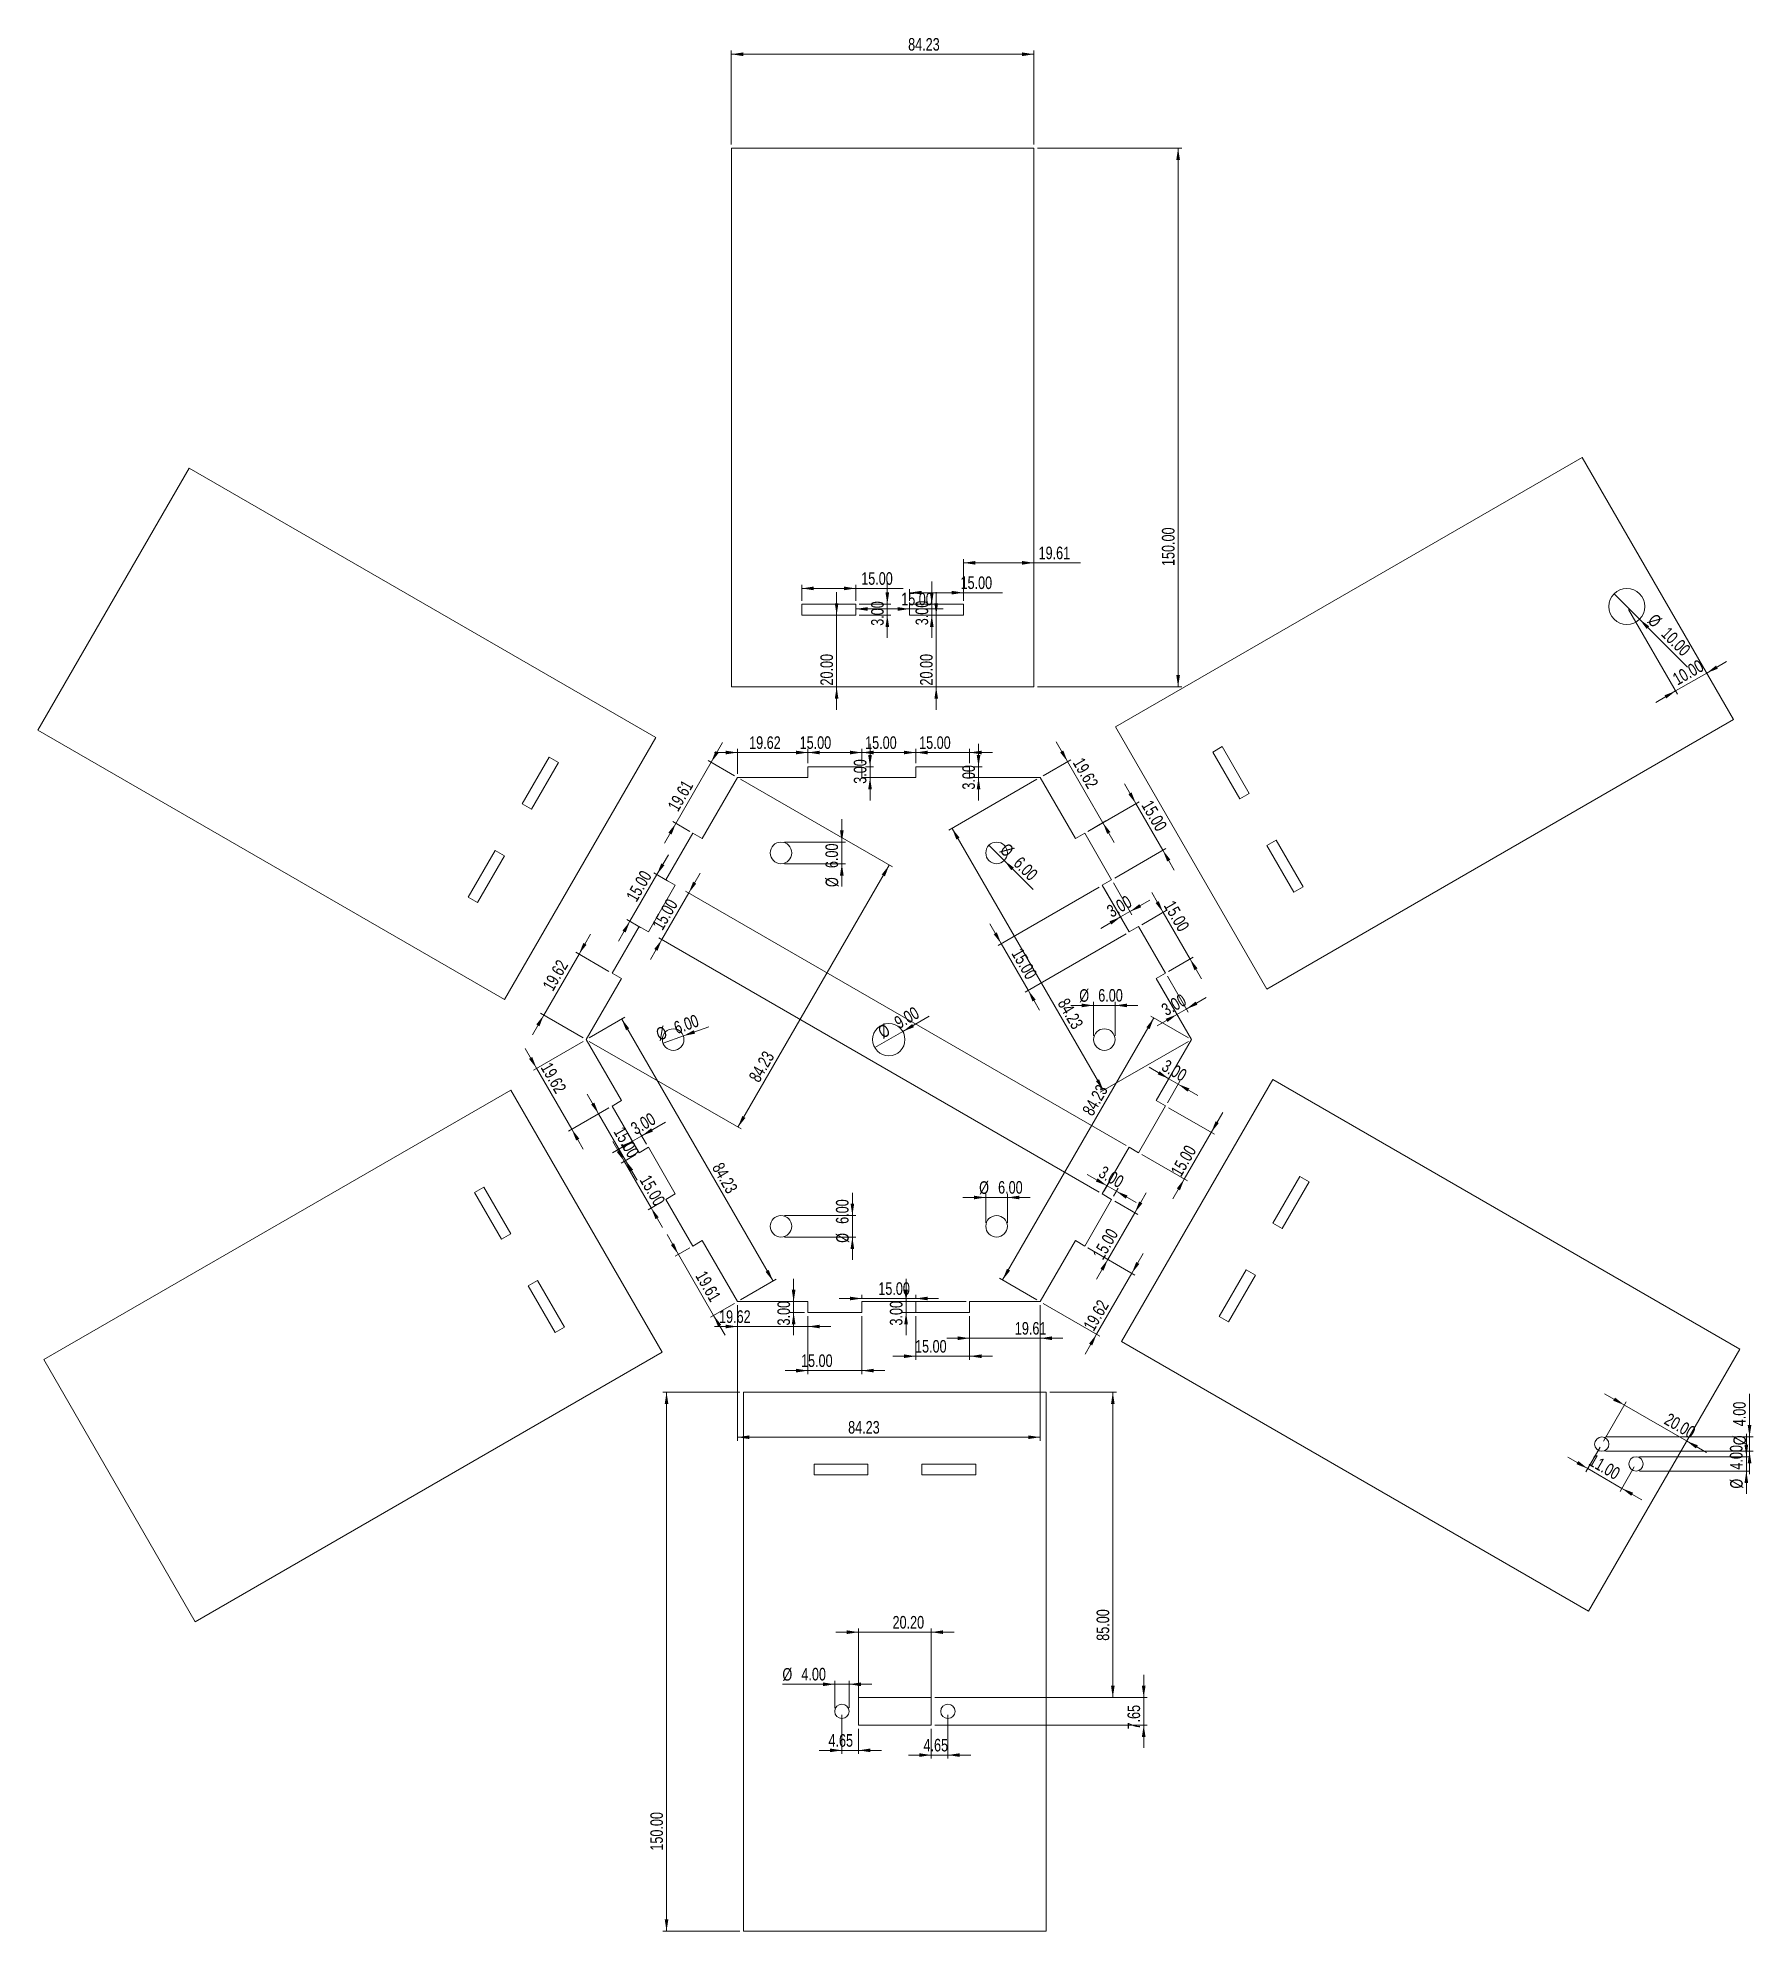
# Model space of a CAD drawing. Header units: millimetres. Extents: x 61 to 539, y 88 to 615.
import ezdxf

# ---------------------------------------------------------------- set-up
doc = ezdxf.new("R2010")
doc.units = ezdxf.units.MM
doc.styles.add('SLDTEXTSTYLE0', font='TXT', dxfattribs={"width": 0.75})
doc.dimstyles.new('SLDDIMSTYLE0', dxfattribs={"dimtxt": 3.5, "dimasz": 3.302, "dimexe": 0, "dimexo": 0.0625, "dimgap": 0.875, "dimtad": 1, "dimrnd": 1e-09, "dimzin": 12, "dimdsep": 46, "dimtxsty": 'SLDTEXTSTYLE0', "dimsah": 1, "dimcen": 0.09, "dimadec": 0, "dimazin": 3, "dimtfac": 1, "dimtofl": 0, "dimtmove": 0, "dimatfit": 3, "dimfxl": 1, "dimfrac": 2, "dimtolj": 1, "dimtzin": 12, "dimarcsym": 0})
doc.dimstyles.new('SLDDIMSTYLE1', dxfattribs={"dimtxt": 3.5, "dimasz": 3.302, "dimexe": 0, "dimexo": 0.0625, "dimgap": 0.875, "dimtad": 1, "dimrnd": 1e-09, "dimzin": 4, "dimdsep": 46, "dimtxsty": 'SLDTEXTSTYLE0', "dimsah": 1, "dimcen": 0.09, "dimadec": 0, "dimazin": 1, "dimtfac": 1, "dimtmove": 0, "dimatfit": 0, "dimfxl": 1, "dimfrac": 2, "dimtolj": 1, "dimtzin": 12, "dimarcsym": 0})
doc.dimstyles.new('SLDDIMSTYLE2', dxfattribs={"dimtxt": 3.5, "dimasz": 3.302, "dimexe": 0, "dimexo": 0.0625, "dimgap": 0.875, "dimtad": 1, "dimrnd": 1e-09, "dimzin": 12, "dimdsep": 46, "dimtxsty": 'SLDTEXTSTYLE0', "dimsah": 1, "dimcen": 0.09, "dimadec": 0, "dimazin": 3, "dimtfac": 1, "dimtmove": 0, "dimatfit": 0, "dimfxl": 1, "dimfrac": 2, "dimtolj": 1, "dimtzin": 12, "dimarcsym": 0})
doc.dimstyles.new('SLDDIMSTYLE3', dxfattribs={"dimtxt": 3.5, "dimasz": 3.302, "dimexe": 0, "dimexo": 0.0625, "dimgap": 0.875, "dimtad": 1, "dimrnd": 1e-09, "dimzin": 4, "dimdsep": 46, "dimtxsty": 'SLDTEXTSTYLE0', "dimsah": 1, "dimcen": 0.09, "dimadec": 0, "dimazin": 1, "dimtfac": 1, "dimtofl": 0, "dimtmove": 0, "dimatfit": 3, "dimfxl": 1, "dimfrac": 2, "dimtolj": 1, "dimtzin": 12, "dimarcsym": 0})
doc.dimstyles.new('SLDDIMSTYLE4', dxfattribs={"dimtxt": 3.5, "dimasz": 3.302, "dimexe": 0, "dimexo": 0.0625, "dimgap": 0.875, "dimtad": 1, "dimrnd": 1e-09, "dimzin": 4, "dimdsep": 46, "dimtxsty": 'SLDTEXTSTYLE0', "dimblk1": 'NONE', "dimsah": 1, "dimcen": 0, "dimadec": 0, "dimazin": 1, "dimtfac": 1, "dimtmove": 0, "dimatfit": 3, "dimldrblk": 'NONE', "dimfxl": 1, "dimfrac": 2, "dimtolj": 1, "dimtzin": 12, "dimarcsym": 0})

msp = doc.modelspace()

# ---------------------------------------------------------------- blocks, each defined once
blk = doc.blocks.new('_D')
at = {"color": 7, "linetype": 'Continuous', "lineweight": 0}
for p, q in [((256.03, 262.16), (256.03, 224.43)), ((340.26, 262.16), (340.26, 224.43)), ((256.03, 225.43), (340.26, 225.43))]:
    blk.add_line(p, q, dxfattribs=at)
at = {"color": 7, "linetype": 'Continuous', "lineweight": 18}
for points in [[(256.03, 225.43), (259.33, 224.92), (259.33, 225.93)], [(340.26, 225.43), (336.96, 225.93), (336.96, 224.92)]]:
    blk.add_solid(points, dxfattribs=at)
at = {"color": 7, "linetype": 'Continuous', "lineweight": 18, "insert": (286.83, 229.94), "char_height": 3.5, "attachment_point": 1, "style": 'SLDTEXTSTYLE0'}
blk.add_mtext('84.23', dxfattribs=at)
blk = doc.blocks.new('_D_1')
at = {"color": 7, "linetype": 'Continuous', "lineweight": 0}
for p, q in [((275.65, 259.16), (275.65, 242.97)), ((290.65, 259.16), (290.65, 242.97)), ((275.65, 243.97), (269.3, 243.97)), ((275.65, 243.97), (290.65, 243.97)), ((290.65, 243.97), (297, 243.97))]:
    blk.add_line(p, q, dxfattribs=at)
at = {"color": 7, "linetype": 'Continuous', "lineweight": 18}
for points in [[(275.65, 243.97), (272.35, 244.48), (272.35, 243.46)], [(290.65, 243.97), (293.95, 243.46), (293.95, 244.48)]]:
    blk.add_solid(points, dxfattribs=at)
at = {"color": 7, "linetype": 'Continuous', "lineweight": 18, "insert": (273.72, 248.48), "char_height": 3.5, "attachment_point": 1, "style": 'SLDTEXTSTYLE0'}
blk.add_mtext('15.00', dxfattribs=at)
blk = doc.blocks.new('_D_2')
at = {"color": 7, "linetype": 'Continuous', "lineweight": 0}
for p, q in [((305.65, 259.16), (305.65, 246.97)), ((320.65, 259.16), (320.65, 246.97)), ((305.65, 247.97), (299.3, 247.97)), ((305.65, 247.97), (320.65, 247.97)), ((320.65, 247.97), (327, 247.97))]:
    blk.add_line(p, q, dxfattribs=at)
at = {"color": 7, "linetype": 'Continuous', "lineweight": 18}
for points in [[(305.65, 247.97), (302.35, 248.48), (302.35, 247.46)], [(320.65, 247.97), (323.95, 247.46), (323.95, 248.48)]]:
    blk.add_solid(points, dxfattribs=at)
at = {"color": 7, "linetype": 'Continuous', "lineweight": 18, "insert": (305.45, 252.48), "char_height": 3.5, "attachment_point": 1, "style": 'SLDTEXTSTYLE0'}
blk.add_mtext('15.00', dxfattribs=at)
blk = doc.blocks.new('_D_3')
at = {"color": 7, "linetype": 'Continuous', "lineweight": 0}
for p, q in [((271.66, 263.16), (271.66, 269.51)), ((274.65, 263.16), (270.66, 263.16)), ((274.65, 260.16), (270.66, 260.16)), ((271.66, 263.16), (271.66, 260.16)), ((271.66, 260.16), (271.66, 253.81))]:
    blk.add_line(p, q, dxfattribs=at)
at = {"color": 7, "linetype": 'Continuous', "lineweight": 18}
for points in [[(271.66, 263.16), (272.17, 266.46), (271.15, 266.46)], [(271.66, 260.16), (271.15, 256.86), (272.17, 256.86)]]:
    blk.add_solid(points, dxfattribs=at)
at = {"color": 7, "linetype": 'Continuous', "lineweight": 18, "insert": (267.15, 256.53), "char_height": 3.5, "attachment_point": 1, "rotation": 90, "style": 'SLDTEXTSTYLE0'}
blk.add_mtext('3.00', dxfattribs=at)
blk = doc.blocks.new('_D_4')
at = {"color": 7, "linetype": 'Continuous', "lineweight": 0}
for p, q in [((302.96, 263.16), (302.96, 269.51)), ((319.65, 263.16), (301.96, 263.16)), ((319.65, 260.16), (301.96, 260.16)), ((302.96, 263.16), (302.96, 260.16)), ((302.96, 260.16), (302.96, 253.81))]:
    blk.add_line(p, q, dxfattribs=at)
at = {"color": 7, "linetype": 'Continuous', "lineweight": 18}
for points in [[(302.96, 263.16), (303.46, 266.46), (302.45, 266.46)], [(302.96, 260.16), (302.45, 256.86), (303.46, 256.86)]]:
    blk.add_solid(points, dxfattribs=at)
at = {"color": 7, "linetype": 'Continuous', "lineweight": 18, "insert": (298.44, 256.51), "char_height": 3.5, "attachment_point": 1, "rotation": 90, "style": 'SLDTEXTSTYLE0'}
blk.add_mtext('3.00', dxfattribs=at)
blk = doc.blocks.new('_D_5')
at = {"color": 7, "linetype": 'Continuous', "lineweight": 0}
for p, q in [((290.65, 264.04), (284.3, 264.04)), ((290.65, 264.16), (290.65, 265.04)), ((290.65, 264.04), (305.65, 264.04)), ((305.65, 264.16), (305.65, 265.04)), ((305.65, 264.04), (312, 264.04))]:
    blk.add_line(p, q, dxfattribs=at)
at = {"color": 7, "linetype": 'Continuous', "lineweight": 18}
for points in [[(290.65, 264.04), (287.35, 264.55), (287.35, 263.53)], [(305.65, 264.04), (308.95, 263.53), (308.95, 264.55)]]:
    blk.add_solid(points, dxfattribs=at)
at = {"color": 7, "linetype": 'Continuous', "lineweight": 18, "insert": (295.23, 268.55), "char_height": 3.5, "attachment_point": 1, "style": 'SLDTEXTSTYLE0'}
blk.add_mtext('15.00', dxfattribs=at)
blk = doc.blocks.new('_D_6')
at = {"color": 7, "linetype": 'Continuous', "lineweight": 0}
for p, q in [((256.03, 262.16), (256.03, 255.24)), ((275.65, 259.16), (275.65, 255.24)), ((256.03, 256.24), (249.68, 256.24)), ((256.03, 256.24), (275.65, 256.24)), ((275.65, 256.24), (282, 256.24))]:
    blk.add_line(p, q, dxfattribs=at)
at = {"color": 7, "linetype": 'Continuous', "lineweight": 18}
for points in [[(256.03, 256.24), (252.73, 256.75), (252.73, 255.74)], [(275.65, 256.24), (278.95, 255.74), (278.95, 256.75)]]:
    blk.add_solid(points, dxfattribs=at)
at = {"color": 7, "linetype": 'Continuous', "lineweight": 18, "insert": (250.91, 260.75), "char_height": 3.5, "attachment_point": 1, "style": 'SLDTEXTSTYLE0'}
blk.add_mtext('19.62', dxfattribs=at)
blk = doc.blocks.new('_D_7')
at = {"color": 7, "linetype": 'Continuous', "lineweight": 0}
for p, q in [((320.65, 259.16), (320.65, 251.98)), ((340.26, 262.16), (340.26, 251.98)), ((320.65, 252.98), (314.3, 252.98)), ((340.26, 252.98), (320.65, 252.98)), ((340.26, 252.98), (346.61, 252.98))]:
    blk.add_line(p, q, dxfattribs=at)
at = {"color": 7, "linetype": 'Continuous', "lineweight": 18}
for points in [[(320.65, 252.98), (317.35, 253.49), (317.35, 252.47)], [(340.26, 252.98), (343.56, 252.47), (343.56, 253.49)]]:
    blk.add_solid(points, dxfattribs=at)
at = {"color": 7, "linetype": 'Continuous', "lineweight": 18, "insert": (333.23, 257.49), "char_height": 3.5, "attachment_point": 1, "style": 'SLDTEXTSTYLE0'}
blk.add_mtext('19.61', dxfattribs=at)
blk = doc.blocks.new('_D_8')
at = {"color": 7, "linetype": 'Continuous', "lineweight": 0}
for p, q in [((376.09, 325.21), (370.59, 328.39)), ((373.07, 319.99), (376.59, 326.08)), ((375.67, 318.49), (379.18, 324.58)), ((378.68, 323.71), (376.09, 325.21)), ((378.68, 323.71), (384.18, 320.54))]:
    blk.add_line(p, q, dxfattribs=at)
at = {"color": 7, "linetype": 'Continuous', "lineweight": 18}
for points in [[(376.09, 325.21), (373.48, 327.3), (372.97, 326.43)], [(378.68, 323.71), (381.29, 321.62), (381.8, 322.5)]]:
    blk.add_solid(points, dxfattribs=at)
at = {"color": 7, "linetype": 'Continuous', "lineweight": 18, "insert": (375.54, 330.74), "char_height": 3.5, "attachment_point": 1, "rotation": 330, "style": 'SLDTEXTSTYLE0'}
blk.add_mtext('3.00', dxfattribs=at)
blk = doc.blocks.new('_D_9')
at = {"color": 7, "linetype": 'Continuous', "lineweight": 0}
for p, q in [((358.88, 295.41), (353.38, 298.59)), ((358.07, 294.01), (359.38, 296.28)), ((361.48, 293.91), (358.88, 295.41)), ((360.67, 292.51), (361.98, 294.78)), ((361.48, 293.91), (366.98, 290.74))]:
    blk.add_line(p, q, dxfattribs=at)
at = {"color": 7, "linetype": 'Continuous', "lineweight": 18}
for points in [[(358.88, 295.41), (356.27, 297.5), (355.77, 296.62)], [(361.48, 293.91), (364.08, 291.82), (364.59, 292.7)]]:
    blk.add_solid(points, dxfattribs=at)
at = {"color": 7, "linetype": 'Continuous', "lineweight": 18, "insert": (358, 301.13), "char_height": 3.5, "attachment_point": 1, "rotation": 330, "style": 'SLDTEXTSTYLE0'}
blk.add_mtext('3.00', dxfattribs=at)
blk = doc.blocks.new('_D_10')
at = {"color": 7, "linetype": 'Continuous', "lineweight": 0}
for p, q in [((376.03, 317.12), (388.76, 309.77)), ((387.89, 310.27), (391.07, 315.77)), ((380.39, 297.28), (387.89, 310.27)), ((368.53, 304.13), (381.26, 296.78)), ((380.39, 297.28), (377.22, 291.78))]:
    blk.add_line(p, q, dxfattribs=at)
at = {"color": 7, "linetype": 'Continuous', "lineweight": 18}
for points in [[(387.89, 310.27), (389.99, 312.88), (389.11, 313.39)], [(380.39, 297.28), (378.3, 294.68), (379.18, 294.17)]]:
    blk.add_solid(points, dxfattribs=at)
at = {"color": 7, "linetype": 'Continuous', "lineweight": 18, "insert": (376.44, 299.46), "char_height": 3.5, "attachment_point": 1, "rotation": 60, "style": 'SLDTEXTSTYLE0'}
blk.add_mtext('15.00', dxfattribs=at)
blk = doc.blocks.new('_D_11')
at = {"color": 7, "linetype": 'Continuous', "lineweight": 0}
for p, q in [((361.03, 291.14), (367.49, 287.41)), ((366.62, 287.91), (369.8, 293.41)), ((359.12, 274.92), (366.62, 287.91)), ((353.53, 278.15), (359.99, 274.42)), ((359.12, 274.92), (355.95, 269.43))]:
    blk.add_line(p, q, dxfattribs=at)
at = {"color": 7, "linetype": 'Continuous', "lineweight": 18}
for points in [[(366.62, 287.91), (368.71, 290.52), (367.83, 291.03)], [(359.12, 274.92), (357.03, 272.32), (357.91, 271.81)]]:
    blk.add_solid(points, dxfattribs=at)
at = {"color": 7, "linetype": 'Continuous', "lineweight": 18, "insert": (354.69, 276.27), "char_height": 3.5, "attachment_point": 1, "rotation": 60, "style": 'SLDTEXTSTYLE0'}
blk.add_mtext('15.00', dxfattribs=at)
blk = doc.blocks.new('_D_12')
at = {"color": 7, "linetype": 'Continuous', "lineweight": 0}
for p, q in [((353.53, 278.15), (366.66, 270.57)), ((365.79, 271.07), (368.97, 276.57)), ((355.98, 254.08), (365.79, 271.07)), ((341.13, 262.66), (356.85, 253.58)), ((355.98, 254.08), (352.81, 248.58))]:
    blk.add_line(p, q, dxfattribs=at)
at = {"color": 7, "linetype": 'Continuous', "lineweight": 18}
for points in [[(365.79, 271.07), (367.88, 273.68), (367, 274.19)], [(355.98, 254.08), (353.89, 251.48), (354.77, 250.97)]]:
    blk.add_solid(points, dxfattribs=at)
at = {"color": 7, "linetype": 'Continuous', "lineweight": 18, "insert": (352.12, 256.42), "char_height": 3.5, "attachment_point": 1, "rotation": 60, "style": 'SLDTEXTSTYLE0'}
blk.add_mtext('19.62', dxfattribs=at)
blk = doc.blocks.new('_D_13')
at = {"color": 7, "linetype": 'Continuous', "lineweight": 0}
for p, q in [((242.47, 376.91), (245.65, 382.41)), ((242.47, 376.91), (234.97, 363.92)), ((364.2, 306.63), (241.61, 377.41)), ((234.97, 363.92), (231.8, 358.42)), ((356.7, 293.64), (234.11, 364.42))]:
    blk.add_line(p, q, dxfattribs=at)
at = {"color": 7, "linetype": 'Continuous', "lineweight": 18}
for points in [[(242.47, 376.91), (244.56, 379.52), (243.68, 380.03)], [(234.97, 363.92), (232.88, 361.32), (233.76, 360.81)]]:
    blk.add_solid(points, dxfattribs=at)
at = {"color": 7, "linetype": 'Continuous', "lineweight": 18, "insert": (232.12, 368.01), "char_height": 3.5, "attachment_point": 1, "rotation": 60, "style": 'SLDTEXTSTYLE0'}
blk.add_mtext('15.00', dxfattribs=at)
blk = doc.blocks.new('_D_14')
at = {"color": 7, "linetype": 'Continuous', "lineweight": 0}
for p, q in [((381.51, 336.61), (371.06, 342.64)), ((329.82, 269.19), (371.93, 342.14)), ((339.39, 263.66), (328.95, 269.69))]:
    blk.add_line(p, q, dxfattribs=at)
at = {"color": 7, "linetype": 'Continuous', "lineweight": 18}
for points in [[(371.93, 342.14), (369.84, 339.53), (370.72, 339.02)], [(329.82, 269.19), (331.91, 271.8), (331.03, 272.3)]]:
    blk.add_solid(points, dxfattribs=at)
at = {"color": 7, "linetype": 'Continuous', "lineweight": 18, "insert": (351.82, 316.32), "char_height": 3.5, "attachment_point": 1, "rotation": 60, "style": 'SLDTEXTSTYLE0'}
blk.add_mtext('84.23', dxfattribs=at)
blk = doc.blocks.new('_D_15')
at = {"color": 7, "linetype": 'Continuous', "lineweight": 0}
for p, q in [((339.39, 408.55), (314.89, 394.4)), ((357.87, 321.96), (315.75, 394.9)), ((381.51, 335.61), (357, 321.46))]:
    blk.add_line(p, q, dxfattribs=at)
at = {"color": 7, "linetype": 'Continuous', "lineweight": 18}
for points in [[(315.75, 394.9), (316.96, 391.79), (317.84, 392.3)], [(357.87, 321.96), (356.66, 325.07), (355.78, 324.56)]]:
    blk.add_solid(points, dxfattribs=at)
at = {"color": 7, "linetype": 'Continuous', "lineweight": 18, "insert": (348.04, 348), "char_height": 3.5, "attachment_point": 1, "rotation": 300, "style": 'SLDTEXTSTYLE0'}
blk.add_mtext('84.23', dxfattribs=at)
blk = doc.blocks.new('_D_16')
at = {"color": 7, "linetype": 'Continuous', "lineweight": 0}
for p, q in [((256.9, 408.55), (299.14, 384.16)), ((298.27, 384.66), (256.16, 311.72)), ((214.78, 335.61), (257.02, 311.22))]:
    blk.add_line(p, q, dxfattribs=at)
at = {"color": 7, "linetype": 'Continuous', "lineweight": 18}
for points in [[(298.27, 384.66), (296.18, 382.06), (297.06, 381.55)], [(256.16, 311.72), (258.25, 314.32), (257.37, 314.83)]]:
    blk.add_solid(points, dxfattribs=at)
at = {"color": 7, "linetype": 'Continuous', "lineweight": 18, "insert": (259, 325.66), "char_height": 3.5, "attachment_point": 1, "rotation": 60, "style": 'SLDTEXTSTYLE0'}
blk.add_mtext('84.23', dxfattribs=at)
blk = doc.blocks.new('_D_17')
at = {"color": 7, "linetype": 'Continuous', "lineweight": 0}
for p, q in [((214.78, 336.61), (224.68, 342.32)), ((223.81, 341.82), (265.93, 268.88)), ((256.9, 263.66), (266.79, 269.38))]:
    blk.add_line(p, q, dxfattribs=at)
at = {"color": 7, "linetype": 'Continuous', "lineweight": 18}
for points in [[(223.81, 341.82), (225.02, 338.71), (225.9, 339.22)], [(265.93, 268.88), (264.72, 271.99), (263.84, 271.48)]]:
    blk.add_solid(points, dxfattribs=at)
at = {"color": 7, "linetype": 'Continuous', "lineweight": 18, "insert": (251.87, 302.26), "char_height": 3.5, "attachment_point": 1, "rotation": 300, "style": 'SLDTEXTSTYLE0'}
blk.add_mtext('84.23', dxfattribs=at)
blk = doc.blocks.new('_D_18')
at = {"color": 7, "linetype": 'Continuous', "lineweight": 0}
for p, q in [((248.7, 413.28), (251.88, 418.78)), ((248.7, 413.28), (238.9, 396.3)), ((255.16, 409.55), (247.83, 413.78)), ((238.9, 396.3), (235.72, 390.8)), ((242.76, 394.07), (238.03, 396.8))]:
    blk.add_line(p, q, dxfattribs=at)
at = {"color": 7, "linetype": 'Continuous', "lineweight": 18}
for points in [[(248.7, 413.28), (250.79, 415.89), (249.91, 416.4)], [(238.9, 396.3), (236.8, 393.69), (237.68, 393.19)]]:
    blk.add_solid(points, dxfattribs=at)
at = {"color": 7, "linetype": 'Continuous', "lineweight": 18, "insert": (236.43, 401.06), "char_height": 3.5, "attachment_point": 1, "rotation": 60, "style": 'SLDTEXTSTYLE0'}
blk.add_mtext('19.61', dxfattribs=at)
blk = doc.blocks.new('_D_19')
at = {"color": 7, "linetype": 'Continuous', "lineweight": 0}
for p, q in [((211.93, 359.91), (215.1, 365.41)), ((202.12, 342.92), (211.93, 359.91)), ((220.26, 355.1), (211.06, 360.41)), ((202.12, 342.92), (198.94, 337.42)), ((213.05, 336.61), (201.25, 343.42))]:
    blk.add_line(p, q, dxfattribs=at)
at = {"color": 7, "linetype": 'Continuous', "lineweight": 18}
for points in [[(211.93, 359.91), (214.02, 362.51), (213.14, 363.02)], [(202.12, 342.92), (200.03, 340.31), (200.91, 339.8)]]:
    blk.add_solid(points, dxfattribs=at)
at = {"color": 7, "linetype": 'Continuous', "lineweight": 18, "insert": (201.62, 351.07), "char_height": 3.5, "attachment_point": 1, "rotation": 60, "style": 'SLDTEXTSTYLE0'}
blk.add_mtext('19.62', dxfattribs=at)
blk = doc.blocks.new('_D_20')
at = {"color": 7, "linetype": 'Continuous', "lineweight": 0}
for p, q in [((233.61, 382.03), (236.79, 387.53)), ((226.11, 369.04), (233.61, 382.03)), ((236.56, 380.33), (232.75, 382.53)), ((226.11, 369.04), (222.94, 363.54)), ((229.06, 367.34), (225.25, 369.54))]:
    blk.add_line(p, q, dxfattribs=at)
at = {"color": 7, "linetype": 'Continuous', "lineweight": 18}
for points in [[(233.61, 382.03), (235.7, 384.63), (234.82, 385.14)], [(226.11, 369.04), (224.02, 366.43), (224.9, 365.92)]]:
    blk.add_solid(points, dxfattribs=at)
at = {"color": 7, "linetype": 'Continuous', "lineweight": 18, "insert": (224.88, 375.92), "char_height": 3.5, "attachment_point": 1, "rotation": 60, "style": 'SLDTEXTSTYLE0'}
blk.add_mtext('15.00', dxfattribs=at)
blk = doc.blocks.new('_D_21')
at = {"color": 7, "linetype": 'Continuous', "lineweight": 0}
for p, q in [((375.67, 353.72), (381.43, 343.74)), ((373.07, 352.22), (378.83, 342.24)), ((378.33, 343.1), (372.83, 339.93)), ((378.33, 343.1), (380.93, 344.6)), ((380.93, 344.6), (386.43, 347.78))]:
    blk.add_line(p, q, dxfattribs=at)
at = {"color": 7, "linetype": 'Continuous', "lineweight": 18}
for points in [[(378.33, 343.1), (375.22, 341.89), (375.73, 341.01)], [(380.93, 344.6), (384.05, 345.82), (383.54, 346.7)]]:
    blk.add_solid(points, dxfattribs=at)
at = {"color": 7, "linetype": 'Continuous', "lineweight": 18, "insert": (373.64, 345.6), "char_height": 3.5, "attachment_point": 1, "rotation": 30, "style": 'SLDTEXTSTYLE0'}
blk.add_mtext('3.00', dxfattribs=at)
blk = doc.blocks.new('_D_22')
at = {"color": 7, "linetype": 'Continuous', "lineweight": 0}
for p, q in [((360.67, 379.7), (365.77, 370.86)), ((358.07, 378.2), (363.17, 369.36)), ((365.27, 371.73), (370.77, 374.9)), ((362.67, 370.23), (357.17, 367.05)), ((362.67, 370.23), (365.27, 371.73))]:
    blk.add_line(p, q, dxfattribs=at)
at = {"color": 7, "linetype": 'Continuous', "lineweight": 18}
for points in [[(362.67, 370.23), (359.56, 369.02), (360.07, 368.14)], [(365.27, 371.73), (368.39, 372.94), (367.88, 373.82)]]:
    blk.add_solid(points, dxfattribs=at)
at = {"color": 7, "linetype": 'Continuous', "lineweight": 18, "insert": (358.45, 373), "char_height": 3.5, "attachment_point": 1, "rotation": 30, "style": 'SLDTEXTSTYLE0'}
blk.add_mtext('3.00', dxfattribs=at)
blk = doc.blocks.new('_D_23')
at = {"color": 7, "linetype": 'Continuous', "lineweight": 0}
for p, q in [((374.49, 371.52), (371.32, 377.02)), ((368.53, 368.08), (375.36, 372.02)), ((381.99, 358.53), (374.49, 371.52)), ((376.03, 355.09), (382.86, 359.03)), ((381.99, 358.53), (385.17, 353.03))]:
    blk.add_line(p, q, dxfattribs=at)
at = {"color": 7, "linetype": 'Continuous', "lineweight": 18}
for points in [[(374.49, 371.52), (373.28, 374.63), (372.4, 374.13)], [(381.99, 358.53), (383.21, 355.42), (384.08, 355.92)]]:
    blk.add_solid(points, dxfattribs=at)
at = {"color": 7, "linetype": 'Continuous', "lineweight": 18, "insert": (377.59, 375.18), "char_height": 3.5, "attachment_point": 1, "rotation": 300, "style": 'SLDTEXTSTYLE0'}
blk.add_mtext('15.00', dxfattribs=at)
blk = doc.blocks.new('_D_24')
at = {"color": 7, "linetype": 'Continuous', "lineweight": 0}
for p, q in [((366.92, 401.79), (363.75, 407.29)), ((353.53, 394.06), (367.79, 402.29)), ((374.42, 388.8), (366.92, 401.79)), ((361.03, 381.07), (375.29, 389.3)), ((374.42, 388.8), (377.6, 383.3))]:
    blk.add_line(p, q, dxfattribs=at)
at = {"color": 7, "linetype": 'Continuous', "lineweight": 18}
for points in [[(366.92, 401.79), (365.71, 404.9), (364.83, 404.39)], [(374.42, 388.8), (375.63, 385.68), (376.51, 386.19)]]:
    blk.add_solid(points, dxfattribs=at)
at = {"color": 7, "linetype": 'Continuous', "lineweight": 18, "insert": (371.37, 403.11), "char_height": 3.5, "attachment_point": 1, "rotation": 300, "style": 'SLDTEXTSTYLE0'}
blk.add_mtext('15.00', dxfattribs=at)
blk = doc.blocks.new('_D_25')
at = {"color": 7, "linetype": 'Continuous', "lineweight": 0}
for p, q in [((356.7, 378.57), (328.57, 362.32)), ((329.43, 362.82), (326.26, 368.32)), ((364.2, 365.58), (336.07, 349.33)), ((329.43, 362.82), (336.93, 349.83)), ((336.93, 349.83), (340.11, 344.33))]:
    blk.add_line(p, q, dxfattribs=at)
at = {"color": 7, "linetype": 'Continuous', "lineweight": 18}
for points in [[(329.43, 362.82), (328.22, 365.94), (327.34, 365.43)], [(336.93, 349.83), (338.14, 346.72), (339.02, 347.23)]]:
    blk.add_solid(points, dxfattribs=at)
at = {"color": 7, "linetype": 'Continuous', "lineweight": 18, "insert": (335.2, 361.87), "char_height": 3.5, "attachment_point": 1, "rotation": 300, "style": 'SLDTEXTSTYLE0'}
blk.add_mtext('15.00', dxfattribs=at)
blk = doc.blocks.new('_D_26')
at = {"color": 7, "linetype": 'Continuous', "lineweight": 0}
for p, q in [((347.91, 413.47), (344.73, 418.97)), ((341.13, 409.55), (348.77, 413.97)), ((347.91, 413.47), (357.72, 396.48)), ((353.53, 394.06), (358.58, 396.98)), ((357.72, 396.48), (360.89, 390.98))]:
    blk.add_line(p, q, dxfattribs=at)
at = {"color": 7, "linetype": 'Continuous', "lineweight": 18}
for points in [[(347.91, 413.47), (346.7, 416.58), (345.82, 416.07)], [(357.72, 396.48), (358.93, 393.36), (359.81, 393.87)]]:
    blk.add_solid(points, dxfattribs=at)
at = {"color": 7, "linetype": 'Continuous', "lineweight": 18, "insert": (352.26, 414.96), "char_height": 3.5, "attachment_point": 1, "rotation": 300, "style": 'SLDTEXTSTYLE0'}
blk.add_mtext('19.62', dxfattribs=at)
blk = doc.blocks.new('_D_27')
at = {"color": 7, "linetype": 'Continuous', "lineweight": 0}
for p, q in [((217.39, 315.46), (214.22, 320.96)), ((220.26, 317.11), (216.52, 314.96)), ((224.89, 302.47), (217.39, 315.46)), ((227.76, 304.12), (224.02, 301.97)), ((224.89, 302.47), (228.07, 296.97))]:
    blk.add_line(p, q, dxfattribs=at)
at = {"color": 7, "linetype": 'Continuous', "lineweight": 18}
for points in [[(217.39, 315.46), (216.18, 318.57), (215.3, 318.06)], [(224.89, 302.47), (226.1, 299.35), (226.98, 299.86)]]:
    blk.add_solid(points, dxfattribs=at)
at = {"color": 7, "linetype": 'Continuous', "lineweight": 18, "insert": (224.46, 312.23), "char_height": 3.5, "attachment_point": 1, "rotation": 300, "style": 'SLDTEXTSTYLE0'}
blk.add_mtext('15.00', dxfattribs=at)
blk = doc.blocks.new('_D_28')
at = {"color": 7, "linetype": 'Continuous', "lineweight": 0}
for p, q in [((200.11, 328.13), (196.93, 333.63)), ((213.05, 335.61), (199.24, 327.63)), ((200.11, 328.13), (209.92, 311.14)), ((220.26, 317.11), (209.05, 310.64)), ((209.92, 311.14), (213.09, 305.64))]:
    blk.add_line(p, q, dxfattribs=at)
at = {"color": 7, "linetype": 'Continuous', "lineweight": 18}
for points in [[(200.11, 328.13), (198.9, 331.25), (198.02, 330.74)], [(209.92, 311.14), (211.13, 308.03), (212.01, 308.54)]]:
    blk.add_solid(points, dxfattribs=at)
at = {"color": 7, "linetype": 'Continuous', "lineweight": 18, "insert": (204.18, 330.11), "char_height": 3.5, "attachment_point": 1, "rotation": 300, "style": 'SLDTEXTSTYLE0'}
blk.add_mtext('19.62', dxfattribs=at)
blk = doc.blocks.new('_D_29')
at = {"color": 7, "linetype": 'Continuous', "lineweight": 0}
for p, q in [((229.39, 309.31), (236.03, 313.15)), ((226.79, 307.81), (221.29, 304.63)), ((228.13, 305.49), (226.29, 308.68)), ((229.39, 309.31), (226.79, 307.81)), ((230.72, 306.99), (228.89, 310.18))]:
    blk.add_line(p, q, dxfattribs=at)
at = {"color": 7, "linetype": 'Continuous', "lineweight": 18}
for points in [[(229.39, 309.31), (232.5, 310.52), (231.99, 311.4)], [(226.79, 307.81), (223.67, 306.6), (224.18, 305.72)]]:
    blk.add_solid(points, dxfattribs=at)
at = {"color": 7, "linetype": 'Continuous', "lineweight": 18, "insert": (225.94, 312.53), "char_height": 3.5, "attachment_point": 1, "rotation": 30, "style": 'SLDTEXTSTYLE0'}
blk.add_mtext('3.00', dxfattribs=at)
blk = doc.blocks.new('_D_30')
at = {"color": 7, "linetype": 'Continuous', "lineweight": 0}
for p, q in [((224.51, 302.25), (221.33, 307.74)), ((227.76, 304.12), (223.64, 301.75)), ((224.51, 302.25), (232.01, 289.26)), ((235.26, 291.13), (231.14, 288.76)), ((232.01, 289.26), (235.18, 283.76))]:
    blk.add_line(p, q, dxfattribs=at)
at = {"color": 7, "linetype": 'Continuous', "lineweight": 18}
for points in [[(224.51, 302.25), (223.3, 305.36), (222.42, 304.85)], [(232.01, 289.26), (233.22, 286.14), (234.1, 286.65)]]:
    blk.add_solid(points, dxfattribs=at)
at = {"color": 7, "linetype": 'Continuous', "lineweight": 18, "insert": (231.7, 298.82), "char_height": 3.5, "attachment_point": 1, "rotation": 300, "style": 'SLDTEXTSTYLE0'}
blk.add_mtext('15.00', dxfattribs=at)
blk = doc.blocks.new('_D_31')
at = {"color": 7, "linetype": 'Continuous', "lineweight": 0}
for p, q in [((239.59, 276.31), (236.42, 281.81)), ((242.76, 278.14), (238.72, 275.81)), ((249.4, 259.33), (239.59, 276.31)), ((255.16, 262.66), (248.53, 258.83)), ((249.4, 259.33), (252.57, 253.83))]:
    blk.add_line(p, q, dxfattribs=at)
at = {"color": 7, "linetype": 'Continuous', "lineweight": 18}
for points in [[(239.59, 276.31), (238.38, 279.43), (237.5, 278.92)], [(249.4, 259.33), (250.61, 256.22), (251.49, 256.72)]]:
    blk.add_solid(points, dxfattribs=at)
at = {"color": 7, "linetype": 'Continuous', "lineweight": 18, "insert": (247.22, 272.12), "char_height": 3.5, "attachment_point": 1, "rotation": 300, "style": 'SLDTEXTSTYLE0'}
blk.add_mtext('19.61', dxfattribs=at)
blk = doc.blocks.new('_D_32')
at = {"color": 7, "linetype": 'Continuous', "lineweight": 0}
for p, q in [((339.55, 584.26), (379.67, 584.26)), ((378.67, 434.26), (378.67, 584.26)), ((339.55, 434.26), (379.67, 434.26))]:
    blk.add_line(p, q, dxfattribs=at)
at = {"color": 7, "linetype": 'Continuous', "lineweight": 18}
for points in [[(378.67, 584.26), (378.16, 580.96), (379.17, 580.96)], [(378.67, 434.26), (379.17, 437.56), (378.16, 437.56)]]:
    blk.add_solid(points, dxfattribs=at)
at = {"color": 7, "linetype": 'Continuous', "lineweight": 18, "insert": (374.16, 467.92), "char_height": 3.5, "attachment_point": 1, "rotation": 90, "style": 'SLDTEXTSTYLE0'}
blk.add_mtext('150.00', dxfattribs=at)
blk = doc.blocks.new('_D_33')
at = {"color": 7, "linetype": 'Continuous', "lineweight": 0}
for p, q in [((254.32, 585.26), (254.32, 611.37)), ((338.55, 585.26), (338.55, 611.37)), ((254.32, 610.37), (338.55, 610.37))]:
    blk.add_line(p, q, dxfattribs=at)
at = {"color": 7, "linetype": 'Continuous', "lineweight": 18}
for points in [[(254.32, 610.37), (257.63, 609.86), (257.63, 610.88)], [(338.55, 610.37), (335.25, 610.88), (335.25, 609.86)]]:
    blk.add_solid(points, dxfattribs=at)
at = {"color": 7, "linetype": 'Continuous', "lineweight": 18, "insert": (303.53, 614.88), "char_height": 3.5, "attachment_point": 1, "style": 'SLDTEXTSTYLE0'}
blk.add_mtext('84.23', dxfattribs=at)
blk = doc.blocks.new('_D_34')
at = {"color": 7, "linetype": 'Continuous', "lineweight": 0}
for p, q in [((273.94, 458.26), (273.94, 462.69)), ((273.94, 461.69), (288.94, 461.69)), ((288.94, 458.26), (288.94, 462.69)), ((288.94, 461.69), (302.11, 461.69))]:
    blk.add_line(p, q, dxfattribs=at)
at = {"color": 7, "linetype": 'Continuous', "lineweight": 18}
for points in [[(273.94, 461.69), (277.25, 461.18), (277.25, 462.2)], [(288.94, 461.69), (285.64, 462.2), (285.64, 461.18)]]:
    blk.add_solid(points, dxfattribs=at)
at = {"color": 7, "linetype": 'Continuous', "lineweight": 18, "insert": (290.47, 466.2), "char_height": 3.5, "attachment_point": 1, "style": 'SLDTEXTSTYLE0'}
blk.add_mtext('15.00', dxfattribs=at)
blk = doc.blocks.new('_D_35')
at = {"color": 7, "linetype": 'Continuous', "lineweight": 0}
for p, q in [((303.94, 458.26), (303.94, 461.5)), ((303.94, 460.5), (318.94, 460.5)), ((318.94, 458.26), (318.94, 461.5)), ((318.94, 460.5), (329.75, 460.5))]:
    blk.add_line(p, q, dxfattribs=at)
at = {"color": 7, "linetype": 'Continuous', "lineweight": 18}
for points in [[(303.94, 460.5), (307.25, 460), (307.25, 461.01)], [(318.94, 460.5), (315.64, 461.01), (315.64, 460)]]:
    blk.add_solid(points, dxfattribs=at)
at = {"color": 7, "linetype": 'Continuous', "lineweight": 18, "insert": (318.12, 465.02), "char_height": 3.5, "attachment_point": 1, "style": 'SLDTEXTSTYLE0'}
blk.add_mtext('15.00', dxfattribs=at)
blk = doc.blocks.new('_D_36')
at = {"color": 7, "linetype": 'Continuous', "lineweight": 0}
for p, q in [((310.11, 457.26), (310.11, 463.61)), ((304.94, 457.26), (311.11, 457.26)), ((304.94, 454.26), (311.11, 454.26)), ((310.11, 457.26), (310.11, 454.26)), ((310.11, 454.26), (310.11, 447.91))]:
    blk.add_line(p, q, dxfattribs=at)
at = {"color": 7, "linetype": 'Continuous', "lineweight": 18}
for points in [[(310.11, 457.26), (310.62, 460.56), (309.6, 460.56)], [(310.11, 454.26), (309.6, 450.96), (310.62, 450.96)]]:
    blk.add_solid(points, dxfattribs=at)
at = {"color": 7, "linetype": 'Continuous', "lineweight": 18, "insert": (305.6, 451.44), "char_height": 3.5, "attachment_point": 1, "rotation": 90, "style": 'SLDTEXTSTYLE0'}
blk.add_mtext('3.00', dxfattribs=at)
blk = doc.blocks.new('_D_37')
at = {"color": 7, "linetype": 'Continuous', "lineweight": 0}
for p, q in [((297.73, 457.26), (297.73, 463.61)), ((289.94, 457.26), (298.73, 457.26)), ((289.94, 454.26), (298.73, 454.26)), ((297.73, 457.26), (297.73, 454.26)), ((297.73, 454.26), (297.73, 447.91))]:
    blk.add_line(p, q, dxfattribs=at)
at = {"color": 7, "linetype": 'Continuous', "lineweight": 18}
for points in [[(297.73, 457.26), (298.24, 460.56), (297.23, 460.56)], [(297.73, 454.26), (297.23, 450.96), (298.24, 450.96)]]:
    blk.add_solid(points, dxfattribs=at)
at = {"color": 7, "linetype": 'Continuous', "lineweight": 18, "insert": (293.22, 451.3), "char_height": 3.5, "attachment_point": 1, "rotation": 90, "style": 'SLDTEXTSTYLE0'}
blk.add_mtext('3.00', dxfattribs=at)
blk = doc.blocks.new('_D_38')
at = {"color": 7, "linetype": 'Continuous', "lineweight": 0}
for p, q in [((288.94, 455.97), (303.94, 455.97)), ((303.94, 455.97), (313.24, 455.97))]:
    blk.add_line(p, q, dxfattribs=at)
at = {"color": 7, "linetype": 'Continuous', "lineweight": 18}
for points in [[(288.94, 455.97), (292.25, 455.46), (292.25, 456.48)], [(303.94, 455.97), (300.64, 456.48), (300.64, 455.46)]]:
    blk.add_solid(points, dxfattribs=at)
at = {"color": 7, "linetype": 'Continuous', "lineweight": 18, "insert": (301.61, 460.48), "char_height": 3.5, "attachment_point": 1, "style": 'SLDTEXTSTYLE0'}
blk.add_mtext('15.00', dxfattribs=at)
blk = doc.blocks.new('_D_39')
at = {"color": 7, "linetype": 'Continuous', "lineweight": 0}
for p, q in [((318.94, 458.26), (318.94, 469.81)), ((318.94, 468.81), (338.55, 468.81)), ((338.55, 468.81), (351.47, 468.81))]:
    blk.add_line(p, q, dxfattribs=at)
at = {"color": 7, "linetype": 'Continuous', "lineweight": 18}
for points in [[(318.94, 468.81), (322.25, 468.3), (322.25, 469.32)], [(338.55, 468.81), (335.25, 469.32), (335.25, 468.3)]]:
    blk.add_solid(points, dxfattribs=at)
at = {"color": 7, "linetype": 'Continuous', "lineweight": 18, "insert": (339.83, 473.32), "char_height": 3.5, "attachment_point": 1, "style": 'SLDTEXTSTYLE0'}
blk.add_mtext('19.61', dxfattribs=at)
blk = doc.blocks.new('_D_40')
at = {"color": 7, "linetype": 'Continuous', "lineweight": 0}
for p, q in [((311.34, 454.26), (311.34, 460.61)), ((311.34, 434.26), (311.34, 454.26)), ((311.34, 434.26), (311.34, 427.91))]:
    blk.add_line(p, q, dxfattribs=at)
at = {"color": 7, "linetype": 'Continuous', "lineweight": 18}
for points in [[(311.34, 454.26), (311.85, 457.56), (310.84, 457.56)], [(311.34, 434.26), (310.84, 430.96), (311.85, 430.96)]]:
    blk.add_solid(points, dxfattribs=at)
at = {"color": 7, "linetype": 'Continuous', "lineweight": 18, "insert": (306.83, 434.66), "char_height": 3.5, "attachment_point": 1, "rotation": 90, "style": 'SLDTEXTSTYLE0'}
blk.add_mtext('20.00', dxfattribs=at)
blk = doc.blocks.new('_D_41')
at = {"color": 7, "linetype": 'Continuous', "lineweight": 0}
for p, q in [((323.12, 412.05), (323.12, 418.4)), ((321.65, 412.05), (324.12, 412.05)), ((323.12, 409.05), (323.12, 412.05)), ((321.65, 409.05), (324.12, 409.05)), ((323.12, 409.05), (323.12, 402.7))]:
    blk.add_line(p, q, dxfattribs=at)
at = {"color": 7, "linetype": 'Continuous', "lineweight": 18}
for points in [[(323.12, 412.05), (323.63, 415.35), (322.61, 415.35)], [(323.12, 409.05), (322.61, 405.75), (323.63, 405.75)]]:
    blk.add_solid(points, dxfattribs=at)
at = {"color": 7, "linetype": 'Continuous', "lineweight": 18, "insert": (318.61, 405.69), "char_height": 3.5, "attachment_point": 1, "rotation": 90, "style": 'SLDTEXTSTYLE0'}
blk.add_mtext('3.00', dxfattribs=at)
blk = doc.blocks.new('_D_42')
at = {"color": 7, "linetype": 'Continuous', "lineweight": 0}
for p, q in [((305.65, 413.05), (305.65, 417.01)), ((320.65, 413.05), (320.65, 417.01)), ((305.65, 416.01), (299.3, 416.01)), ((305.65, 416.01), (320.65, 416.01)), ((320.65, 416.01), (327, 416.01))]:
    blk.add_line(p, q, dxfattribs=at)
at = {"color": 7, "linetype": 'Continuous', "lineweight": 18}
for points in [[(305.65, 416.01), (302.35, 416.52), (302.35, 415.5)], [(320.65, 416.01), (323.95, 415.5), (323.95, 416.52)]]:
    blk.add_solid(points, dxfattribs=at)
at = {"color": 7, "linetype": 'Continuous', "lineweight": 18, "insert": (306.59, 420.52), "char_height": 3.5, "attachment_point": 1, "style": 'SLDTEXTSTYLE0'}
blk.add_mtext('15.00', dxfattribs=at)
blk = doc.blocks.new('_D_43')
at = {"color": 7, "linetype": 'Continuous', "lineweight": 0}
for p, q in [((290.65, 413.05), (290.65, 417.01)), ((305.65, 413.05), (305.65, 417.01)), ((290.65, 416.01), (284.3, 416.01)), ((290.65, 416.01), (305.65, 416.01)), ((305.65, 416.01), (312, 416.01))]:
    blk.add_line(p, q, dxfattribs=at)
at = {"color": 7, "linetype": 'Continuous', "lineweight": 18}
for points in [[(290.65, 416.01), (287.35, 416.52), (287.35, 415.5)], [(305.65, 416.01), (308.95, 415.5), (308.95, 416.52)]]:
    blk.add_solid(points, dxfattribs=at)
at = {"color": 7, "linetype": 'Continuous', "lineweight": 18, "insert": (291.56, 420.52), "char_height": 3.5, "attachment_point": 1, "style": 'SLDTEXTSTYLE0'}
blk.add_mtext('15.00', dxfattribs=at)
blk = doc.blocks.new('_D_44')
at = {"color": 7, "linetype": 'Continuous', "lineweight": 0}
for p, q in [((275.65, 413.05), (275.65, 417.01)), ((290.65, 413.05), (290.65, 417.01)), ((275.65, 416.01), (269.3, 416.01)), ((275.65, 416.01), (290.65, 416.01)), ((290.65, 416.01), (297, 416.01))]:
    blk.add_line(p, q, dxfattribs=at)
at = {"color": 7, "linetype": 'Continuous', "lineweight": 18}
for points in [[(275.65, 416.01), (272.35, 416.52), (272.35, 415.5)], [(290.65, 416.01), (293.95, 415.5), (293.95, 416.52)]]:
    blk.add_solid(points, dxfattribs=at)
at = {"color": 7, "linetype": 'Continuous', "lineweight": 18, "insert": (273.33, 420.52), "char_height": 3.5, "attachment_point": 1, "style": 'SLDTEXTSTYLE0'}
blk.add_mtext('15.00', dxfattribs=at)
blk = doc.blocks.new('_D_45')
at = {"color": 7, "linetype": 'Continuous', "lineweight": 0}
for p, q in [((256.03, 410.05), (256.03, 417.01)), ((275.65, 413.05), (275.65, 417.01)), ((256.03, 416.01), (249.68, 416.01)), ((256.03, 416.01), (275.65, 416.01)), ((275.65, 416.01), (282, 416.01))]:
    blk.add_line(p, q, dxfattribs=at)
at = {"color": 7, "linetype": 'Continuous', "lineweight": 18}
for points in [[(256.03, 416.01), (252.73, 416.52), (252.73, 415.5)], [(275.65, 416.01), (278.95, 415.5), (278.95, 416.52)]]:
    blk.add_solid(points, dxfattribs=at)
at = {"color": 7, "linetype": 'Continuous', "lineweight": 18, "insert": (259.28, 420.52), "char_height": 3.5, "attachment_point": 1, "style": 'SLDTEXTSTYLE0'}
blk.add_mtext('19.62', dxfattribs=at)
blk = doc.blocks.new('_D_46')
at = {"color": 7, "linetype": 'Continuous', "lineweight": 0}
for p, q in [((292.92, 412.05), (292.92, 418.4)), ((291.65, 412.05), (293.92, 412.05)), ((292.92, 409.05), (292.92, 412.05)), ((291.65, 409.05), (293.92, 409.05)), ((292.92, 409.05), (292.92, 402.7))]:
    blk.add_line(p, q, dxfattribs=at)
at = {"color": 7, "linetype": 'Continuous', "lineweight": 18}
for points in [[(292.92, 412.05), (293.43, 415.35), (292.41, 415.35)], [(292.92, 409.05), (292.41, 405.75), (293.43, 405.75)]]:
    blk.add_solid(points, dxfattribs=at)
at = {"color": 7, "linetype": 'Continuous', "lineweight": 18, "insert": (288.41, 407.31), "char_height": 3.5, "attachment_point": 1, "rotation": 90, "style": 'SLDTEXTSTYLE0'}
blk.add_mtext('3.00', dxfattribs=at)
blk = doc.blocks.new('_D_47')
at = {"color": 7, "linetype": 'Continuous', "lineweight": 0}
for p, q in [((283.63, 454.26), (283.63, 460.61)), ((283.63, 454.26), (283.63, 434.26)), ((283.63, 434.26), (283.63, 427.91))]:
    blk.add_line(p, q, dxfattribs=at)
at = {"color": 7, "linetype": 'Continuous', "lineweight": 18}
for points in [[(283.63, 454.26), (284.13, 457.56), (283.12, 457.56)], [(283.63, 434.26), (283.12, 430.96), (284.13, 430.96)]]:
    blk.add_solid(points, dxfattribs=at)
at = {"color": 7, "linetype": 'Continuous', "lineweight": 18, "insert": (279.11, 434.66), "char_height": 3.5, "attachment_point": 1, "rotation": 90, "style": 'SLDTEXTSTYLE0'}
blk.add_mtext('20.00', dxfattribs=at)
blk = doc.blocks.new('_D_48')
at = {"color": 7, "linetype": 'Continuous', "lineweight": 0}
for q in [(309.41, 342.61), (294.25, 333.86)]:
    blk.add_line((302.04, 338.36), q, dxfattribs=at)
at = {"color": 7, "linetype": 'Continuous', "lineweight": 18}
blk.add_solid([(302.04, 338.36), (305.16, 339.57), (304.65, 340.45)], dxfattribs=at)
at = {"color": 7, "linetype": 'Continuous', "lineweight": 18, "char_height": 3.5, "attachment_point": 1, "rotation": 30, "style": 'SLDTEXTSTYLE0'}
for s, insert in [('9.00', (299.29, 342.04)), ('%%c', (294.75, 339.35))]:
    blk.add_mtext(s, dxfattribs=dict(at, insert=insert))
blk = doc.blocks.new('_None')
blk = doc.blocks.new('_D_49')
at = {"color": 7, "linetype": 'Continuous', "lineweight": 0}
for q in [(326.02, 390.19), (338.37, 377.84)]:
    blk.add_line((330.27, 385.95), q, dxfattribs=at)
at = {"color": 7, "linetype": 'Continuous', "lineweight": 18}
blk.add_solid([(330.27, 385.95), (332.24, 383.25), (332.96, 383.97)], dxfattribs=at)
at = {"color": 7, "linetype": 'Continuous', "lineweight": 18, "char_height": 3.5, "attachment_point": 1, "rotation": 315, "style": 'SLDTEXTSTYLE0'}
for s, insert in [('%%c', (331.31, 391.05)), ('6.00', (335.08, 387.35))]:
    blk.add_mtext(s, dxfattribs=dict(at, insert=insert))
blk = doc.blocks.new('_D_50')
at = {"color": 7, "linetype": 'Continuous', "lineweight": 0}
for p, q in [((285.07, 391.07), (285.07, 397.42)), ((269.14, 391.07), (286.07, 391.07)), ((285.07, 385.07), (285.07, 391.07)), ((269.14, 385.07), (286.07, 385.07)), ((285.07, 385.07), (285.07, 378.72))]:
    blk.add_line(p, q, dxfattribs=at)
at = {"color": 7, "linetype": 'Continuous', "lineweight": 18}
for points in [[(285.07, 391.07), (285.58, 394.37), (284.56, 394.37)], [(285.07, 385.07), (284.56, 381.76), (285.58, 381.76)]]:
    blk.add_solid(points, dxfattribs=at)
at = {"color": 7, "linetype": 'Continuous', "lineweight": 18, "char_height": 3.5, "attachment_point": 1, "rotation": 90, "style": 'SLDTEXTSTYLE0'}
for s, insert in [('6.00', (280.51, 383.85)), ('%%c', (280.56, 378.57))]:
    blk.add_mtext(s, dxfattribs=dict(at, insert=insert))
blk = doc.blocks.new('_D_51')
at = {"color": 7, "linetype": 'Continuous', "lineweight": 0}
for q in [(248.03, 339.68), (235.32, 335.08)]:
    blk.add_line((240.97, 337.13), q, dxfattribs=at)
at = {"color": 7, "linetype": 'Continuous', "lineweight": 18}
blk.add_solid([(240.97, 337.13), (244.24, 337.77), (243.9, 338.73)], dxfattribs=at)
at = {"color": 7, "linetype": 'Continuous', "lineweight": 18, "char_height": 3.5, "attachment_point": 1, "rotation": 19.8939, "style": 'SLDTEXTSTYLE0'}
for s, insert in [('6.00', (237.97, 340.9)), ('%%c', (233.02, 339.05))]:
    blk.add_mtext(s, dxfattribs=dict(at, insert=insert))
blk = doc.blocks.new('_D_52')
at = {"color": 7, "linetype": 'Continuous', "lineweight": 0}
for p, q in [((288.01, 287.14), (288.01, 293.49)), ((269.14, 287.14), (289.01, 287.14)), ((288.01, 281.14), (288.01, 287.14)), ((269.14, 281.14), (289.01, 281.14)), ((288.01, 281.14), (288.01, 274.79))]:
    blk.add_line(p, q, dxfattribs=at)
at = {"color": 7, "linetype": 'Continuous', "lineweight": 18}
for points in [[(288.01, 287.14), (288.51, 290.45), (287.5, 290.45)], [(288.01, 281.14), (287.5, 277.84), (288.51, 277.84)]]:
    blk.add_solid(points, dxfattribs=at)
at = {"color": 7, "linetype": 'Continuous', "lineweight": 18, "char_height": 3.5, "attachment_point": 1, "rotation": 90, "style": 'SLDTEXTSTYLE0'}
for s, insert in [('6.00', (283.44, 284.82)), ('%%c', (283.49, 279.54))]:
    blk.add_mtext(s, dxfattribs=dict(at, insert=insert))
blk = doc.blocks.new('_D_53')
at = {"color": 7, "linetype": 'Continuous', "lineweight": 0}
for p, q in [((325.14, 292.16), (318.79, 292.16)), ((325.14, 285.14), (325.14, 293.16)), ((325.14, 292.16), (331.14, 292.16)), ((331.14, 285.14), (331.14, 293.16)), ((331.14, 292.16), (337.49, 292.16))]:
    blk.add_line(p, q, dxfattribs=at)
at = {"color": 7, "linetype": 'Continuous', "lineweight": 18}
for points in [[(325.14, 292.16), (321.84, 292.66), (321.84, 291.65)], [(331.14, 292.16), (334.45, 291.65), (334.45, 292.66)]]:
    blk.add_solid(points, dxfattribs=at)
at = {"color": 7, "linetype": 'Continuous', "lineweight": 18, "char_height": 3.5, "attachment_point": 1, "style": 'SLDTEXTSTYLE0'}
for s, insert in [('%%c', (323.29, 296.67)), ('6.00', (328.57, 296.72))]:
    blk.add_mtext(s, dxfattribs=dict(at, insert=insert))
blk = doc.blocks.new('_D_54')
at = {"color": 7, "linetype": 'Continuous', "lineweight": 0}
for p, q in [((355.14, 345.62), (348.79, 345.62)), ((355.14, 337.11), (355.14, 346.62)), ((355.14, 345.62), (361.14, 345.62)), ((361.14, 337.11), (361.14, 346.62)), ((361.14, 345.62), (367.49, 345.62))]:
    blk.add_line(p, q, dxfattribs=at)
at = {"color": 7, "linetype": 'Continuous', "lineweight": 18}
for points in [[(355.14, 345.62), (351.84, 346.12), (351.84, 345.11)], [(361.14, 345.62), (364.45, 345.11), (364.45, 346.12)]]:
    blk.add_solid(points, dxfattribs=at)
at = {"color": 7, "linetype": 'Continuous', "lineweight": 18, "char_height": 3.5, "attachment_point": 1, "style": 'SLDTEXTSTYLE0'}
for s, insert in [('%%c', (351.16, 350.13)), ('6.00', (356.44, 350.18))]:
    blk.add_mtext(s, dxfattribs=dict(at, insert=insert))
blk = doc.blocks.new('_D_55')
at = {"color": 7, "linetype": 'Continuous', "lineweight": 0}
for p, q in [((256.73, 237.95), (235.29, 237.95)), ((236.29, 237.95), (236.29, 87.95)), ((256.73, 87.95), (235.29, 87.95))]:
    blk.add_line(p, q, dxfattribs=at)
at = {"color": 7, "linetype": 'Continuous', "lineweight": 18}
for points in [[(236.29, 237.95), (235.78, 234.65), (236.8, 234.65)], [(236.29, 87.95), (236.8, 91.25), (235.78, 91.25)]]:
    blk.add_solid(points, dxfattribs=at)
at = {"color": 7, "linetype": 'Continuous', "lineweight": 18, "insert": (231.78, 110.36), "char_height": 3.5, "attachment_point": 1, "rotation": 90, "style": 'SLDTEXTSTYLE0'}
blk.add_mtext('150.00', dxfattribs=at)
blk = doc.blocks.new('_D_56')
at = {"color": 7, "linetype": 'Continuous', "lineweight": 0}
for p, q in [((342.96, 237.95), (361.49, 237.95)), ((360.49, 152.95), (360.49, 237.95)), ((310.95, 152.95), (361.49, 152.95))]:
    blk.add_line(p, q, dxfattribs=at)
at = {"color": 7, "linetype": 'Continuous', "lineweight": 18}
for points in [[(360.49, 237.95), (359.99, 234.65), (361, 234.65)], [(360.49, 152.95), (361, 156.25), (359.99, 156.25)]]:
    blk.add_solid(points, dxfattribs=at)
at = {"color": 7, "linetype": 'Continuous', "lineweight": 18, "insert": (355.98, 168.77), "char_height": 3.5, "attachment_point": 1, "rotation": 90, "style": 'SLDTEXTSTYLE0'}
blk.add_mtext('85.00', dxfattribs=at)
blk = doc.blocks.new('_D_57')
at = {"color": 7, "linetype": 'Continuous', "lineweight": 0}
for p, q in [((369.09, 152.95), (369.09, 159.3)), ((310.95, 152.95), (370.09, 152.95)), ((369.09, 152.95), (369.09, 145.3)), ((310.95, 145.3), (370.09, 145.3)), ((369.09, 145.3), (369.09, 138.95))]:
    blk.add_line(p, q, dxfattribs=at)
at = {"color": 7, "linetype": 'Continuous', "lineweight": 18}
for points in [[(369.09, 152.95), (369.6, 156.25), (368.58, 156.25)], [(369.09, 145.3), (368.58, 142), (369.6, 142)]]:
    blk.add_solid(points, dxfattribs=at)
at = {"color": 7, "linetype": 'Continuous', "lineweight": 18, "insert": (364.58, 144.08), "char_height": 3.5, "attachment_point": 1, "rotation": 90, "style": 'SLDTEXTSTYLE0'}
blk.add_mtext('7.65', dxfattribs=at)
blk = doc.blocks.new('_D_58')
at = {"color": 7, "linetype": 'Continuous', "lineweight": 0}
for p, q in [((289.75, 171.16), (283.4, 171.16)), ((289.75, 146.3), (289.75, 172.16)), ((289.75, 171.16), (309.95, 171.16)), ((309.95, 146.3), (309.95, 172.16)), ((309.95, 171.16), (316.3, 171.16))]:
    blk.add_line(p, q, dxfattribs=at)
at = {"color": 7, "linetype": 'Continuous', "lineweight": 18}
for points in [[(289.75, 171.16), (286.45, 171.67), (286.45, 170.65)], [(309.95, 171.16), (313.25, 170.65), (313.25, 171.67)]]:
    blk.add_solid(points, dxfattribs=at)
at = {"color": 7, "linetype": 'Continuous', "lineweight": 18, "insert": (299.19, 175.67), "char_height": 3.5, "attachment_point": 1, "style": 'SLDTEXTSTYLE0'}
blk.add_mtext('20.20', dxfattribs=at)
blk = doc.blocks.new('_D_59')
at = {"color": 7, "linetype": 'Continuous', "lineweight": 0}
for p, q in [((283.1, 156.66), (268.54, 156.66)), ((283.1, 150.12), (283.1, 157.66)), ((283.1, 156.66), (287.1, 156.66)), ((287.1, 150.12), (287.1, 157.66)), ((287.1, 156.66), (293.45, 156.66))]:
    blk.add_line(p, q, dxfattribs=at)
at = {"color": 7, "linetype": 'Continuous', "lineweight": 18}
for points in [[(283.1, 156.66), (279.8, 157.17), (279.8, 156.15)], [(287.1, 156.66), (290.4, 156.15), (290.4, 157.17)]]:
    blk.add_solid(points, dxfattribs=at)
at = {"color": 7, "linetype": 'Continuous', "lineweight": 18, "char_height": 3.5, "attachment_point": 1, "style": 'SLDTEXTSTYLE0'}
for s, insert in [('%%c', (268.54, 161.17)), ('4.00', (273.82, 161.23))]:
    blk.add_mtext(s, dxfattribs=dict(at, insert=insert))
blk = doc.blocks.new('_D_60')
at = {"color": 7, "linetype": 'Continuous', "lineweight": 0}
for p, q in [((285.1, 148.12), (285.1, 137.27)), ((289.75, 144.3), (289.75, 137.27)), ((285.1, 138.27), (278.75, 138.27)), ((285.1, 138.27), (289.75, 138.27)), ((289.75, 138.27), (296.1, 138.27))]:
    blk.add_line(p, q, dxfattribs=at)
at = {"color": 7, "linetype": 'Continuous', "lineweight": 18}
for points in [[(285.1, 138.27), (281.8, 138.78), (281.8, 137.76)], [(289.75, 138.27), (293.05, 137.76), (293.05, 138.78)]]:
    blk.add_solid(points, dxfattribs=at)
at = {"color": 7, "linetype": 'Continuous', "lineweight": 18, "insert": (281.36, 142.78), "char_height": 3.5, "attachment_point": 1, "style": 'SLDTEXTSTYLE0'}
blk.add_mtext('4.65', dxfattribs=at)
blk = doc.blocks.new('_D_61')
at = {"color": 7, "linetype": 'Continuous', "lineweight": 0}
for p, q in [((314.6, 148.12), (314.6, 135.96)), ((309.95, 144.3), (309.95, 135.96)), ((309.95, 136.96), (303.6, 136.96)), ((314.6, 136.96), (309.95, 136.96)), ((314.6, 136.96), (320.95, 136.96))]:
    blk.add_line(p, q, dxfattribs=at)
at = {"color": 7, "linetype": 'Continuous', "lineweight": 18}
for points in [[(309.95, 136.96), (306.65, 137.46), (306.65, 136.45)], [(314.6, 136.96), (317.9, 136.45), (317.9, 137.46)]]:
    blk.add_solid(points, dxfattribs=at)
at = {"color": 7, "linetype": 'Continuous', "lineweight": 18, "insert": (307.81, 141.47), "char_height": 3.5, "attachment_point": 1, "style": 'SLDTEXTSTYLE0'}
blk.add_mtext('4.65', dxfattribs=at)
blk = doc.blocks.new('_D_62')
at = {"color": 7, "linetype": 'Continuous', "lineweight": 0}
for p, q in [((537.7, 225.5), (537.7, 237.54)), ((497.59, 225.5), (538.7, 225.5)), ((497.59, 221.5), (538.7, 221.5)), ((537.7, 221.5), (537.7, 225.5)), ((537.7, 221.5), (537.7, 215.15))]:
    blk.add_line(p, q, dxfattribs=at)
at = {"color": 7, "linetype": 'Continuous', "lineweight": 18}
for points in [[(537.7, 225.5), (538.21, 228.81), (537.19, 228.81)], [(537.7, 221.5), (537.19, 218.2), (538.21, 218.2)]]:
    blk.add_solid(points, dxfattribs=at)
at = {"color": 7, "linetype": 'Continuous', "lineweight": 18, "char_height": 3.5, "attachment_point": 1, "rotation": 90, "style": 'SLDTEXTSTYLE0'}
for s, insert in [('4.00', (533.13, 228.49)), ('%%c', (533.19, 223.21))]:
    blk.add_mtext(s, dxfattribs=dict(at, insert=insert))
blk = doc.blocks.new('_D_63')
at = {"color": 7, "linetype": 'Continuous', "lineweight": 0}
for p, q in [((536.81, 220), (536.81, 226.35)), ((507.11, 220), (537.81, 220)), ((536.81, 216), (536.81, 220)), ((507.11, 216), (537.81, 216)), ((536.81, 216), (536.81, 209.65))]:
    blk.add_line(p, q, dxfattribs=at)
at = {"color": 7, "linetype": 'Continuous', "lineweight": 18}
for points in [[(536.81, 220), (537.32, 223.31), (536.3, 223.31)], [(536.81, 216), (536.3, 212.7), (537.32, 212.7)]]:
    blk.add_solid(points, dxfattribs=at)
at = {"color": 7, "linetype": 'Continuous', "lineweight": 18, "char_height": 3.5, "attachment_point": 1, "rotation": 90, "style": 'SLDTEXTSTYLE0'}
for s, insert in [('4.00', (532.24, 216.41)), ('%%c', (532.3, 211.13))]:
    blk.add_mtext(s, dxfattribs=dict(at, insert=insert))
blk = doc.blocks.new('_D_64')
at = {"color": 7, "linetype": 'Continuous', "lineweight": 0}
for p, q in [((496.09, 222.64), (492.16, 215.83)), ((492.66, 216.7), (487.16, 219.88)), ((492.66, 216.7), (502.18, 211.2)), ((505.61, 217.14), (501.68, 210.33)), ((502.18, 211.2), (507.68, 208.03))]:
    blk.add_line(p, q, dxfattribs=at)
at = {"color": 7, "linetype": 'Continuous', "lineweight": 18}
for points in [[(492.66, 216.7), (490.05, 218.79), (489.54, 217.91)], [(502.18, 211.2), (504.79, 209.11), (505.3, 209.99)]]:
    blk.add_solid(points, dxfattribs=at)
at = {"color": 7, "linetype": 'Continuous', "lineweight": 18, "insert": (494.44, 220.88), "char_height": 3.5, "attachment_point": 1, "rotation": 330, "style": 'SLDTEXTSTYLE0'}
blk.add_mtext('11.00', dxfattribs=at)
blk = doc.blocks.new('_D_65')
at = {"color": 7, "linetype": 'Continuous', "lineweight": 0}
for p, q in [((502.86, 234.38), (497.36, 237.55)), ((497.09, 224.37), (503.36, 235.24)), ((502.86, 234.38), (520.18, 224.38)), ((520.18, 224.38), (525.68, 221.2))]:
    blk.add_line(p, q, dxfattribs=at)
at = {"color": 7, "linetype": 'Continuous', "lineweight": 18}
for points in [[(502.86, 234.38), (500.26, 236.47), (499.75, 235.59)], [(520.18, 224.38), (522.79, 222.29), (523.3, 223.17)]]:
    blk.add_solid(points, dxfattribs=at)
at = {"color": 7, "linetype": 'Continuous', "lineweight": 18, "insert": (515.42, 232.34), "char_height": 3.5, "attachment_point": 1, "rotation": 330, "style": 'SLDTEXTSTYLE0'}
blk.add_mtext('20.00', dxfattribs=at)
blk = doc.blocks.new('_D_66')
at = {"color": 7, "linetype": 'Continuous', "lineweight": 0}
for q in [(500.01, 460.19), (520.39, 439.81)]:
    blk.add_line((507.08, 453.12), q, dxfattribs=at)
at = {"color": 7, "linetype": 'Continuous', "lineweight": 18}
blk.add_solid([(507.08, 453.12), (509.05, 450.43), (509.77, 451.15)], dxfattribs=at)
at = {"color": 7, "linetype": 'Continuous', "lineweight": 18, "char_height": 3.5, "attachment_point": 1, "rotation": 315, "style": 'SLDTEXTSTYLE0'}
for s, insert in [('%%c', (511.58, 454.93)), ('10.00', (515.35, 451.24))]:
    blk.add_mtext(s, dxfattribs=dict(at, insert=insert))
blk = doc.blocks.new('_D_67')
at = {"color": 7, "linetype": 'Continuous', "lineweight": 0}
for p, q in [((504.04, 455.79), (517.62, 432.27)), ((517.12, 433.14), (525.78, 438.14)), ((525.78, 438.14), (531.28, 441.31)), ((517.12, 433.14), (511.62, 429.96))]:
    blk.add_line(p, q, dxfattribs=at)
at = {"color": 7, "linetype": 'Continuous', "lineweight": 18}
for points in [[(525.78, 438.14), (528.89, 439.35), (528.39, 440.23)], [(517.12, 433.14), (514.01, 431.93), (514.52, 431.05)]]:
    blk.add_solid(points, dxfattribs=at)
at = {"color": 7, "linetype": 'Continuous', "lineweight": 18, "insert": (515.91, 437.65), "char_height": 3.5, "attachment_point": 1, "rotation": 30, "style": 'SLDTEXTSTYLE0'}
blk.add_mtext('10.00', dxfattribs=at)

# ---------------------------------------------------------------- dimensions: what is measured, and where the dimension line sits
at = {"color": 7, "linetype": 'Continuous', "lineweight": 18}
for base, p1, p2, dimstyle, picture, middle in [((338.555, 610.368), (254.325, 584.261), (338.555, 584.261), 'SLDDIMSTYLE0', '_D_33', (309.345, 610.368)), ((338.555, 468.81), (318.945, 457.261), (338.555, 434.261), 'SLDDIMSTYLE0', '_D_39', (345.646, 468.81)), ((288.945, 461.693), (273.945, 457.261), (288.945, 457.261), 'SLDDIMSTYLE3', '_D_34', (296.292, 461.693)), ((318.945, 460.505), (303.945, 457.261), (318.945, 457.261), 'SLDDIMSTYLE3', '_D_35', (323.935, 460.505)), ((303.945, 455.97), (288.945, 457.261), (303.945, 457.261), 'SLDDIMSTYLE3', '_D_38', (307.424, 455.97)), ((275.649, 416.01), (256.029, 409.051), (275.649, 412.051), 'SLDDIMSTYLE2', '_D_45', (265.103, 416.01)), ((290.649, 416.01), (275.649, 412.051), (290.649, 412.051), 'SLDDIMSTYLE1', '_D_44', (279.146, 416.01)), ((305.649, 416.01), (290.649, 412.051), (305.649, 412.051), 'SLDDIMSTYLE1', '_D_43', (297.377, 416.01)), ((320.649, 416.01), (305.649, 412.051), (320.649, 412.051), 'SLDDIMSTYLE1', '_D_42', (312.406, 416.01)), ((305.649, 264.038), (290.649, 263.16), (305.649, 263.16), 'SLDDIMSTYLE1', '_D_5', (301.049, 264.038)), ((275.649, 256.243), (256.029, 263.16), (275.649, 260.16), 'SLDDIMSTYLE2', '_D_6', (256.724, 256.243)), ((340.259, 225.425), (256.029, 263.16), (340.259, 263.16), 'SLDDIMSTYLE0', '_D', (292.654, 225.425)), ((290.649, 243.97), (275.649, 260.16), (290.649, 260.16), 'SLDDIMSTYLE1', '_D_1', (279.534, 243.97)), ((320.649, 247.968), (305.649, 260.16), (320.649, 260.16), 'SLDDIMSTYLE1', '_D_2', (311.27, 247.968)), ((320.649, 252.979), (340.259, 263.16), (320.649, 260.16), 'SLDDIMSTYLE2', '_D_7', (339.049, 252.979)), ((309.949, 171.157), (289.749, 145.299), (309.949, 145.299), 'SLDDIMSTYLE1', '_D_58', (305.012, 171.157)), ((289.749, 138.268), (285.099, 149.124), (289.749, 145.299), 'SLDDIMSTYLE2', '_D_60', (285.89, 138.268)), ((309.949, 136.955), (314.599, 149.124), (309.949, 145.299), 'SLDDIMSTYLE2', '_D_61', (312.334, 136.955))]:
    dim = msp.add_linear_dim(base=base, p1=p1, p2=p2, dimstyle=dimstyle, dxfattribs=at)
    dim.commit()
    dim.dimension.update_dxf_attribs({"geometry": picture, "text_midpoint": middle, "dimtype": 160})
for base, p1, p2, angle, dimstyle, picture, middle in [((378.667, 584.261), (338.555, 434.261), (338.555, 584.261), 90, 'SLDDIMSTYLE3', '_D_32', (378.667, 475.032)), ((283.625, 434.261), (288.945, 454.261), (254.325, 434.261), 90, 'SLDDIMSTYLE1', '_D_47', (283.625, 440.481)), ((297.735, 454.261), (288.945, 457.261), (288.945, 454.261), 90, 'SLDDIMSTYLE1', '_D_37', (297.735, 455.829)), ((310.111, 454.261), (303.945, 457.261), (303.945, 454.261), 90, 'SLDDIMSTYLE1', '_D_36', (310.111, 455.97)), ((311.343, 454.261), (338.555, 434.261), (303.945, 454.261), 90, 'SLDDIMSTYLE1', '_D_40', (311.343, 440.481)), ((525.781, 438.139), (503.541, 456.659), (533.259, 425.187), 30, 'SLDDIMSTYLE1', '_D_67', (523.208, 436.654)), ((238.896, 396.299), (256.029, 409.051), (243.626, 393.568), 60, 'SLDDIMSTYLE2', '_D_18', (243.251, 403.843)), ((292.923, 412.051), (290.649, 409.051), (290.649, 412.051), 90, 'SLDDIMSTYLE1', '_D_46', (292.923, 411.838)), ((323.123, 412.051), (320.649, 409.051), (320.649, 412.051), 90, 'SLDDIMSTYLE1', '_D_41', (323.123, 410.221)), ((357.718, 396.475), (340.259, 409.051), (352.667, 393.559), 300, 'SLDDIMSTYLE2', '_D_26', (351.259, 407.663)), ((256.156, 311.717), (256.029, 409.051), (213.914, 336.105), 60, 'SLDDIMSTYLE0', '_D_16', (265.812, 328.443)), ((315.754, 394.902), (382.374, 336.105), (340.259, 409.051), 300, 'SLDDIMSTYLE0', '_D_15', (347.044, 340.705)), ((366.92, 401.788), (360.167, 380.569), (352.667, 393.559), 300, 'SLDDIMSTYLE1', '_D_24', (370.371, 395.811)), ((233.613, 382.029), (229.925, 366.837), (237.425, 379.828), 60, 'SLDDIMSTYLE1', '_D_20', (231.694, 378.705)), ((234.972, 363.923), (365.069, 306.132), (357.569, 293.142), 60, 'SLDDIMSTYLE1', '_D_13', (238.936, 370.79)), ((365.272, 371.727), (357.569, 379.069), (360.167, 380.569), 30, 'SLDDIMSTYLE1', '_D_22', (364.624, 371.353)), ((336.933, 349.834), (357.569, 379.069), (365.069, 366.078), 300, 'SLDDIMSTYLE1', '_D_25', (334.198, 354.57)), ((374.494, 371.52), (375.167, 354.588), (367.667, 367.578), 300, 'SLDDIMSTYLE1', '_D_23', (376.595, 367.88)), ((211.928, 359.908), (213.914, 336.105), (221.126, 354.597), 60, 'SLDDIMSTYLE2', '_D_19', (208.433, 353.855)), ((380.931, 344.604), (372.569, 353.088), (375.167, 354.588), 30, 'SLDDIMSTYLE1', '_D_21', (379.811, 343.958)), ((371.93, 342.135), (340.259, 263.16), (382.374, 336.105), 60, 'SLDDIMSTYLE0', '_D_14', (358.632, 319.103)), ((265.929, 268.875), (213.914, 336.105), (256.029, 263.16), 300, 'SLDDIMSTYLE0', '_D_17', (250.869, 294.96)), ((209.918, 311.143), (213.914, 336.105), (221.126, 317.614), 300, 'SLDDIMSTYLE2', '_D_28', (203.18, 322.813)), ((376.086, 325.214), (375.167, 317.623), (372.569, 319.123), 330, 'SLDDIMSTYLE1', '_D_8', (377.202, 324.57)), ((217.39, 315.457), (228.626, 304.624), (221.126, 317.614), 300, 'SLDDIMSTYLE1', '_D_27', (223.465, 304.935)), ((226.787, 307.809), (231.224, 306.124), (228.626, 304.624), 30, 'SLDDIMSTYLE1', '_D_29', (232.113, 310.884)), ((387.895, 310.274), (367.667, 304.632), (375.167, 317.623), 60, 'SLDDIMSTYLE1', '_D_10', (383.261, 302.248)), ((232.008, 289.255), (228.626, 304.624), (236.126, 291.633), 300, 'SLDDIMSTYLE1', '_D_30', (230.699, 291.522)), ((358.879, 295.41), (360.167, 291.642), (357.569, 293.142), 330, 'SLDDIMSTYLE1', '_D_9', (359.659, 294.96)), ((366.623, 287.915), (352.667, 278.651), (360.167, 291.642), 60, 'SLDDIMSTYLE1', '_D_11', (361.507, 279.054)), ((239.59, 276.313), (256.029, 263.16), (243.626, 278.643), 300, 'SLDDIMSTYLE2', '_D_31', (246.22, 264.83)), ((365.791, 271.074), (340.259, 263.16), (352.667, 278.651), 60, 'SLDDIMSTYLE2', '_D_12', (358.94, 259.207)), ((271.661, 260.16), (275.649, 263.16), (275.649, 260.16), 90, 'SLDDIMSTYLE1', '_D_3', (271.661, 261.06)), ((302.956, 260.16), (320.649, 263.16), (320.649, 260.16), 90, 'SLDDIMSTYLE1', '_D_4', (302.956, 261.038)), ((520.184, 224.377), (496.585, 223.503), (534.963, 249.976), 330, 'SLDDIMSTYLE1', '_D_65', (518.201, 225.522)), ((236.293, 87.949), (257.734, 237.949), (257.734, 87.949), 90, 'SLDDIMSTYLE3', '_D_55', (236.293, 117.469)), ((360.493, 237.949), (309.949, 152.949), (341.964, 237.949), 90, 'SLDDIMSTYLE3', '_D_56', (360.493, 174.588)), ((502.184, 211.2), (496.585, 223.503), (506.112, 218.003), 330, 'SLDDIMSTYLE1', '_D_64', (497.227, 214.062)), ((369.09, 145.299), (309.949, 152.949), (309.949, 145.299), 90, 'SLDDIMSTYLE2', '_D_57', (369.09, 148.603))]:
    dim = msp.add_linear_dim(base=base, p1=p1, p2=p2, angle=angle, dimstyle=dimstyle, dxfattribs=at)
    dim.commit()
    dim.dimension.update_dxf_attribs({"geometry": picture, "text_midpoint": middle, "dimtype": 160})
for p1, p2, picture, middle in [((500.006, 460.195), (507.077, 453.124), '_D_66', (514.58, 445.621)), ((326.023, 390.188), (330.266, 385.946), '_D_49', (333.629, 382.582)), ((235.323, 335.084), (240.965, 337.126), '_D_51', (241.295, 337.245)), ((294.247, 333.855), (302.041, 338.355), '_D_48', (303.206, 339.028))]:
    dim = msp.add_diameter_dim_2p(p1=p1, p2=p2, dimstyle='SLDDIMSTYLE4', dxfattribs=at)
    dim.commit()
    dim.dimension.update_dxf_attribs({"geometry": picture, "text_midpoint": middle, "dimtype": 163})
for base, p1, p2, picture, middle in [((282.267, 391.067), (268.144, 385.067), (268.144, 391.067), '_D_50', (282.267, 385.732)), ((285.202, 287.144), (268.144, 281.144), (268.144, 287.144), '_D_52', (285.202, 286.704)), ((537.698, 225.503), (496.585, 221.503), (496.585, 225.503), '_D_62', (537.698, 230.379)), ((536.81, 220.003), (506.112, 216.003), (506.112, 220.003), '_D_63', (536.81, 218.299))]:
    dim = msp.add_linear_dim(base=base, p1=p1, p2=p2, angle=90, text='%%c<>', dimstyle='SLDDIMSTYLE1', dxfattribs=at)
    dim.commit()
    dim.dimension.update_dxf_attribs({"geometry": picture, "text_midpoint": middle, "dimtype": 160})
for base, p1, p2, picture, middle in [((361.144, 348.422), (355.144, 336.105), (361.144, 336.105), '_D_54', (358.327, 348.422)), ((331.144, 294.96), (325.144, 284.144), (331.144, 284.144), '_D_53', (330.452, 294.96)), ((287.099, 156.661), (283.099, 149.124), (287.099, 149.124), '_D_59', (275.709, 156.661))]:
    dim = msp.add_linear_dim(base=base, p1=p1, p2=p2, text='%%c<>', dimstyle='SLDDIMSTYLE1', dxfattribs=at)
    dim.commit()
    dim.dimension.update_dxf_attribs({"geometry": picture, "text_midpoint": middle, "dimtype": 160})

# ---------------------------------------------------------------- linework, layer by layer
at = {"color": 7, "linetype": 'Continuous', "lineweight": 18}
for p, q in [((254.325, 434.261), (254.325, 584.261)), ((254.325, 584.261), (338.555, 584.261)), ((338.555, 434.261), (338.555, 584.261)), ((361.24, 423.132), (491.144, 498.132)), ((491.144, 498.132), (533.259, 425.187)), ((61.325, 422.235), (103.44, 495.18)), ((233.344, 420.18), (103.44, 495.18)), ((273.945, 457.261), (288.945, 457.261)), ((273.945, 457.261), (273.945, 454.261)), ((273.945, 454.261), (288.945, 454.261)), ((288.945, 457.261), (288.945, 454.261)), ((303.945, 457.261), (318.945, 457.261)), ((303.945, 457.261), (303.945, 454.261)), ((303.945, 454.261), (318.945, 454.261)), ((318.945, 457.261), (318.945, 454.261)), ((254.325, 434.261), (338.555, 434.261)), ((191.229, 347.235), (61.325, 422.235)), ((361.24, 423.132), (403.355, 350.187)), ((403.355, 350.187), (533.259, 425.187)), ((191.229, 347.235), (233.344, 420.18)), ((390.969, 417.641), (388.371, 416.141)), ((390.969, 417.641), (398.469, 404.65)), ((196.12, 401.707), (203.62, 414.697)), ((198.718, 400.207), (206.218, 413.197)), ((203.62, 414.697), (206.218, 413.197)), ((275.649, 412.051), (290.649, 412.051)), ((275.649, 409.051), (275.649, 412.051)), ((290.649, 409.051), (290.649, 412.051)), ((305.649, 412.051), (320.649, 412.051)), ((305.649, 409.051), (305.649, 412.051)), ((320.649, 409.051), (320.649, 412.051)), ((388.371, 416.141), (395.871, 403.15)), ((246.224, 392.068), (256.029, 409.051)), ((256.029, 409.051), (275.649, 409.051)), ((290.649, 409.051), (305.649, 409.051)), ((320.649, 409.051), (340.259, 409.051)), ((350.069, 392.059), (340.259, 409.051)), ((196.12, 401.707), (198.718, 400.207)), ((398.469, 404.65), (395.871, 403.15)), ((236.126, 380.578), (243.626, 393.568)), ((243.626, 393.568), (246.224, 392.068)), ((352.667, 393.559), (350.069, 392.059)), ((360.167, 380.569), (352.667, 393.559)), ((405.969, 391.66), (403.371, 390.16)), ((403.371, 390.16), (410.871, 377.17)), ((405.969, 391.66), (413.469, 378.67)), ((181.12, 375.726), (188.62, 388.716)), ((183.718, 374.226), (191.218, 387.216)), ((188.62, 388.716), (191.218, 387.216)), ((238.724, 379.078), (236.126, 380.578)), ((357.569, 379.069), (360.167, 380.569)), ((181.12, 375.726), (183.718, 374.226)), ((231.224, 366.087), (238.724, 379.078)), ((365.069, 366.078), (357.569, 379.069)), ((413.469, 378.67), (410.871, 377.17)), ((221.126, 354.597), (228.626, 367.587)), ((228.626, 367.587), (231.224, 366.087)), ((367.667, 367.578), (365.069, 366.078)), ((375.167, 354.588), (367.667, 367.578)), ((213.914, 336.105), (223.724, 353.097)), ((223.724, 353.097), (221.126, 354.597)), ((372.569, 353.088), (375.167, 354.588)), ((382.374, 336.105), (372.569, 353.088)), ((223.724, 319.114), (213.914, 336.105)), ((372.569, 319.123), (382.374, 336.105)), ((192.933, 322.024), (63.03, 247.024)), ((235.048, 249.079), (192.933, 322.024)), ((405.06, 324.976), (362.945, 252.031)), ((405.06, 324.976), (534.963, 249.976)), ((221.126, 317.614), (223.724, 319.114)), ((228.626, 304.624), (221.126, 317.614)), ((367.667, 304.632), (375.167, 317.623)), ((375.167, 317.623), (372.569, 319.123)), ((231.224, 306.124), (228.626, 304.624)), ((238.724, 293.133), (231.224, 306.124)), ((357.569, 293.142), (365.069, 306.132)), ((365.069, 306.132), (367.667, 304.632)), ((412.57, 297.985), (405.07, 284.994)), ((415.168, 296.485), (407.668, 283.494)), ((415.168, 296.485), (412.57, 297.985)), ((182.82, 293.541), (185.418, 295.041)), ((190.32, 280.551), (182.82, 293.541)), ((192.918, 282.051), (185.418, 295.041)), ((236.126, 291.633), (238.724, 293.133)), ((243.626, 278.643), (236.126, 291.633)), ((352.667, 278.651), (360.167, 291.642)), ((360.167, 291.642), (357.569, 293.142)), ((407.668, 283.494), (405.07, 284.994)), ((190.32, 280.551), (192.918, 282.051)), ((246.224, 280.143), (243.626, 278.643)), ((256.029, 263.16), (246.224, 280.143)), ((340.259, 263.16), (350.069, 280.151)), ((350.069, 280.151), (352.667, 278.651)), ((197.82, 267.56), (200.418, 269.06)), ((207.918, 256.07), (200.418, 269.06)), ((397.57, 272.004), (390.07, 259.013)), ((400.168, 270.504), (392.668, 257.513)), ((400.168, 270.504), (397.57, 272.004)), ((205.32, 254.57), (197.82, 267.56)), ((256.029, 263.16), (275.649, 263.16)), ((275.649, 263.16), (275.649, 260.16)), ((275.649, 260.16), (290.649, 260.16)), ((290.649, 263.16), (305.649, 263.16)), ((290.649, 263.16), (290.649, 260.16)), ((305.649, 263.16), (305.649, 260.16)), ((305.649, 260.16), (320.649, 260.16)), ((320.649, 263.16), (340.259, 263.16)), ((320.649, 263.16), (320.649, 260.16)), ((392.668, 257.513), (390.07, 259.013)), ((205.32, 254.57), (207.918, 256.07)), ((235.048, 249.079), (105.145, 174.079)), ((362.945, 252.031), (492.848, 177.031)), ((534.963, 249.976), (492.848, 177.031)), ((105.145, 174.079), (63.03, 247.024)), ((341.964, 237.949), (257.734, 237.949)), ((257.734, 237.949), (257.734, 87.949)), ((341.964, 237.949), (341.964, 87.949)), ((292.344, 217.949), (277.344, 217.949)), ((277.344, 214.949), (277.344, 217.949)), ((292.344, 214.949), (292.344, 217.949)), ((322.344, 217.949), (307.344, 217.949)), ((307.344, 214.949), (307.344, 217.949)), ((322.344, 214.949), (322.344, 217.949)), ((292.344, 214.949), (277.344, 214.949)), ((322.344, 214.949), (307.344, 214.949)), ((289.749, 152.949), (309.949, 152.949)), ((289.749, 152.949), (289.749, 145.299)), ((309.949, 152.949), (309.949, 145.299)), ((289.749, 145.299), (309.949, 145.299)), ((341.964, 87.949), (257.734, 87.949))]:
    msp.add_line(p, q, dxfattribs=at)
for centre, radius in [((503.541, 456.659), 5), ((268.144, 388.067), 3), ((328.144, 388.067), 3), ((238.144, 336.105), 3), ((298.144, 336.105), 4.5), ((358.144, 336.105), 3), ((268.144, 284.144), 3), ((328.144, 284.144), 3), ((496.585, 223.503), 2), ((506.112, 218.003), 2), ((285.099, 149.124), 2), ((314.599, 149.124), 2)]:
    msp.add_circle(centre, radius, dxfattribs=at)

msp.set_redraw_order([(e.dxf.handle, doc.entitydb.next_handle()) for e in msp.query("TEXT MTEXT ATTDEF DIMENSION ARC_DIMENSION")])  # texts and dimensions are drawn at this point

doc.saveas('drawing.dxf')
